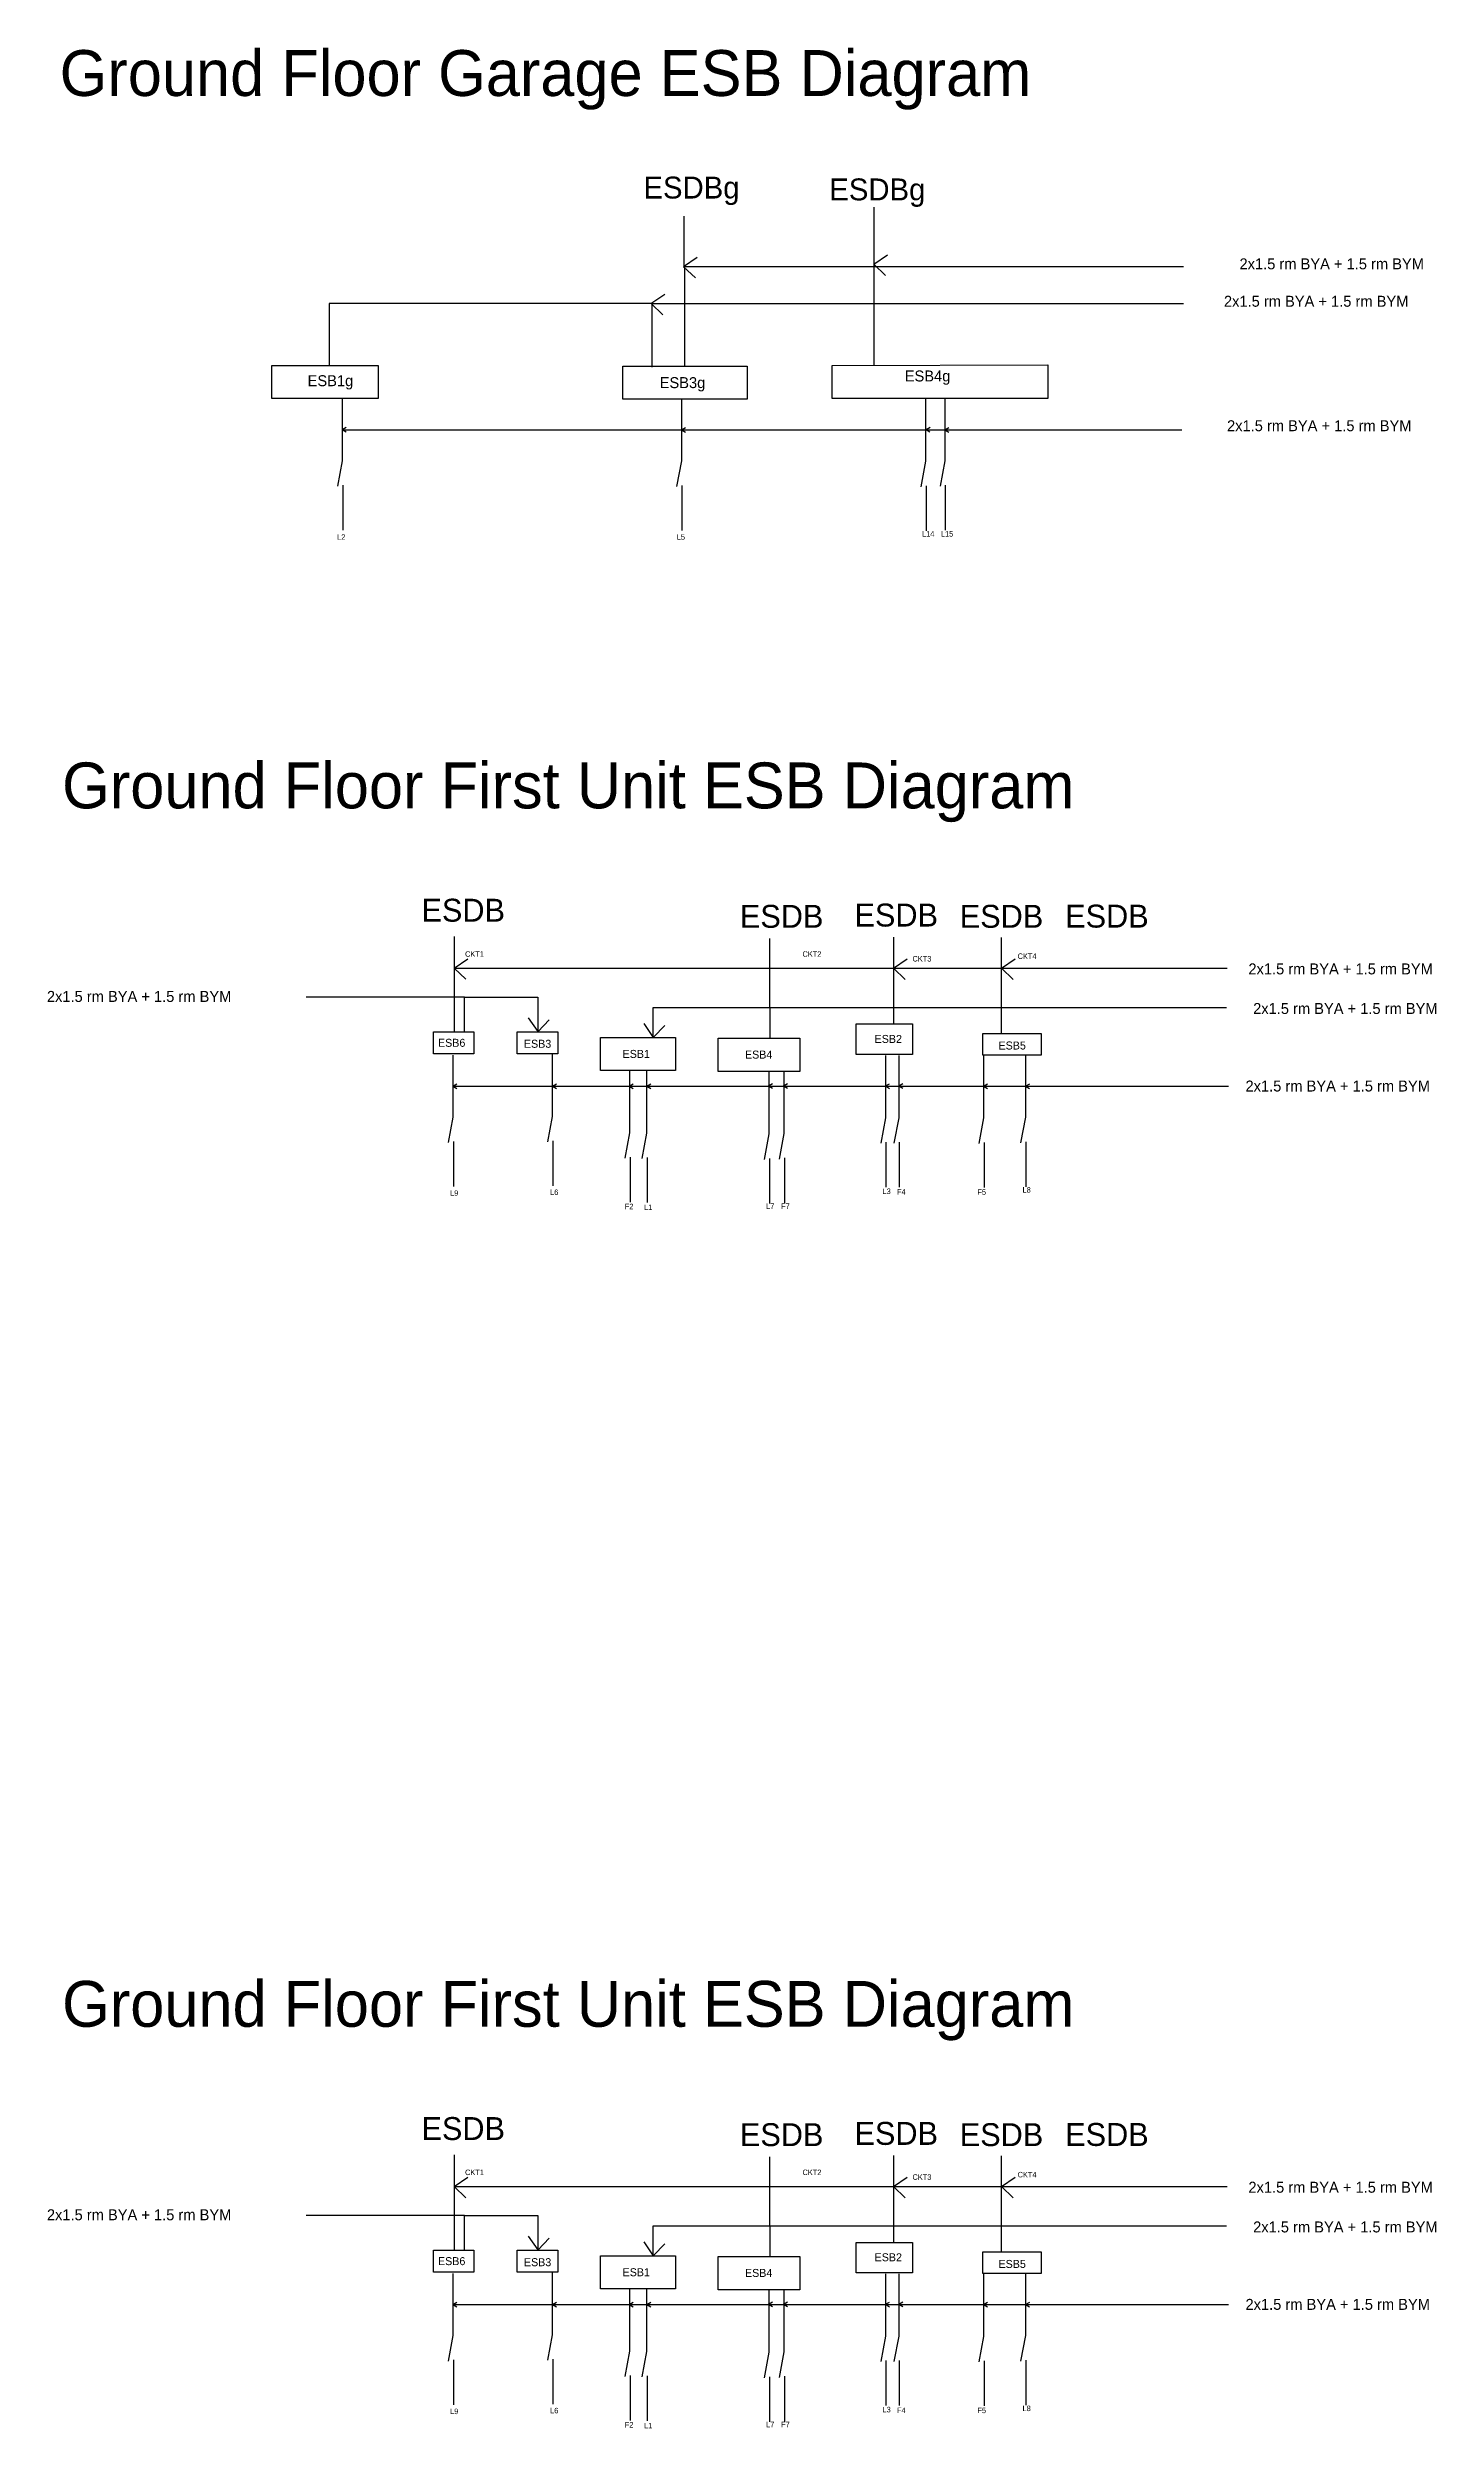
# Model space of a CAD drawing. Header units: inches. Extents: x -1380 to -106, y -233 to 422.
# Drawn here: x -658 to -514.3, y 148.4 to 394.7 of the extents above; entities that cross this region are included whole.
import ezdxf

# ---------------------------------------------------------------- set-up
doc = ezdxf.new("R2010")
doc.units = ezdxf.units.IN
doc.header["$MEASUREMENT"] = 0
doc.layers.add('Fiting and Fixtures', color=17, linetype='Continuous')
doc.layers.add('Fitings and Fixture Texts', color=19, linetype='Continuous')

msp = doc.modelspace()

# ---------------------------------------------------------------- texts
at = {"attachment_point": 1}
for s, insert, char_height, width in [('Ground Floor Garage ESB Diagram', (-656.75, 394.43), 4.7466, 353.4069), ('ESDBg', (-596.34, 381.34), 2.268, 168.8677), ('ESDBg', (-577.11, 381.15), 2.268, 168.8677), ('2x1.5 rm BYA + 1.5 rm BYM', (-534.66, 372.88), 1.134, 84.4338), ('2x1.5 rm BYA + 1.5 rm BYM', (-536.27, 369.01), 1.134, 84.4338), ('ESB1g', (-631.09, 360.79), 1.134, 84.4338), ('ESB3g', (-594.66, 360.59), 1.134, 84.4338), ('ESB4g', (-569.3, 361.28), 1.134, 84.4338), ('2x1.5 rm BYA + 1.5 rm BYM', (-535.95, 356.13), 1.134, 84.4338), ('Ground Floor First Unit ESB Diagram', (-656.5, 320.72), 4.7466, 353.4069), ('ESDB', (-619.31, 306.62), 2.373, 176.7034), ('ESDB', (-586.36, 305.99), 2.373, 176.7034), ('ESDB', (-574.5, 306.12), 2.373, 176.7034), ('ESDB', (-563.61, 305.99), 2.373, 176.7034), ('ESDB', (-552.7, 306.01), 2.373, 176.7034), ('2x1.5 rm BYA + 1.5 rm BYM', (-533.74, 299.93), 1.134, 84.4338), ('2x1.5 rm BYA + 1.5 rm BYM', (-658.07, 297.08), 1.134, 84.4338), ('2x1.5 rm BYA + 1.5 rm BYM', (-533.25, 295.83), 1.134, 84.4338), ('ESB6', (-617.6, 292.13), 0.828, 61.6268), ('ESB3', (-608.71, 292.03), 0.828, 61.6268), ('ESB1', (-598.5, 290.98), 0.828, 61.6268), ('ESB4', (-585.83, 290.91), 0.828, 61.6268), ('ESB2', (-572.42, 292.53), 0.828, 61.6268), ('ESB5', (-559.6, 291.85), 0.828, 61.6268), ('2x1.5 rm BYA + 1.5 rm BYM', (-534.04, 287.81), 1.134, 84.4338), ('Ground Floor First Unit ESB Diagram', (-656.5, 194.65), 4.7466, 353.4069), ('ESDB', (-619.31, 180.56), 2.373, 176.7034), ('ESDB', (-586.36, 179.93), 2.373, 176.7034), ('ESDB', (-574.5, 180.06), 2.373, 176.7034), ('ESDB', (-563.61, 179.93), 2.373, 176.7034), ('ESDB', (-552.7, 179.95), 2.373, 176.7034), ('2x1.5 rm BYA + 1.5 rm BYM', (-533.74, 173.87), 1.134, 84.4338), ('2x1.5 rm BYA + 1.5 rm BYM', (-658.07, 171.02), 1.134, 84.4338), ('2x1.5 rm BYA + 1.5 rm BYM', (-533.25, 169.76), 1.134, 84.4338), ('ESB6', (-617.6, 166.07), 0.828, 61.6268), ('ESB3', (-608.71, 165.96), 0.828, 61.6268), ('ESB2', (-572.42, 166.47), 0.828, 61.6268), ('ESB5', (-559.6, 165.78), 0.828, 61.6268), ('ESB1', (-598.5, 164.92), 0.828, 61.6268), ('ESB4', (-585.83, 164.85), 0.828, 61.6268), ('2x1.5 rm BYA + 1.5 rm BYM', (-534.04, 161.75), 1.134, 84.4338)]:
    msp.add_mtext(s, dxfattribs=dict(at, insert=insert, char_height=char_height, width=width))
at = {"layer": 'Fitings and Fixture Texts', "char_height": 0.572, "width": 1.2419, "attachment_point": 1}
for s, insert in [('L2', (-628.04, 344.33)), ('L5', (-592.89, 344.34)), ('L14', (-567.51, 344.66)), ('L15', (-565.56, 344.66)), ('CKT1', (-614.8, 301.19)), ('CKT2', (-579.88, 301.19)), ('CKT3', (-568.5, 300.7)), ('CKT4', (-557.62, 300.96)), ('L9', (-616.35, 276.46)), ('L6', (-606, 276.54)), ('L3', (-571.6, 276.64)), ('F4', (-570.1, 276.58)), ('F5', (-561.78, 276.56)), ('L8', (-557.11, 276.78)), ('F2', (-598.27, 275.07)), ('L1', (-596.27, 274.98)), ('L7', (-583.65, 275.09)), ('F7', (-582.1, 275.09)), ('CKT1', (-614.8, 175.13)), ('CKT2', (-579.88, 175.13)), ('CKT4', (-557.62, 174.89)), ('CKT3', (-568.5, 174.64)), ('L9', (-616.35, 150.4)), ('L6', (-606, 150.48)), ('L3', (-571.6, 150.58)), ('F4', (-570.1, 150.51)), ('F5', (-561.78, 150.5)), ('L8', (-557.11, 150.71)), ('F2', (-598.27, 149.01)), ('L1', (-596.27, 148.92)), ('L7', (-583.65, 149.03)), ('F7', (-582.1, 149.03))]:
    msp.add_mtext(s, dxfattribs=dict(at, insert=insert))

# ---------------------------------------------------------------- blocks, each defined once
blk = doc.blocks.new('Arrow head')
for p, q in [((-0.05, 0), (1.38, 0.97)), ((-0.03, -0.01), (1.18, -1.17))]:
    blk.add_line(p, q)
blk = doc.blocks.new('Arrow head small')
for q in [(0.42, 0.22), (0.41, -0.25)]:
    blk.add_line((0, 0), q)

# ---------------------------------------------------------------- linework, layer by layer
for p, q in [((-572.49, 378.18), (-572.49, 361.88)), ((-592.09, 372.05), (-592.09, 361.81)), ((-592.09, 372.05), (-540.46, 372.05)), ((-595.45, 368.2), (-610.93, 368.2)), ((-595.45, 361.61), (-595.45, 368.2)), ((-595.45, 368.2), (-540.46, 368.2)), ((-627.51, 358.37), (-627.51, 351.94)), ((-592.41, 358.35), (-592.41, 351.92)), ((-567.14, 358.32), (-567.14, 351.89)), ((-565.16, 358.37), (-565.16, 351.94)), ((-627.51, 355.15), (-540.63, 355.15)), ((-627.51, 351.94), (-628, 349.3)), ((-592.41, 351.92), (-592.91, 349.28)), ((-567.14, 351.89), (-567.63, 349.25)), ((-565.16, 351.94), (-565.65, 349.31)), ((-627.46, 349.41), (-627.46, 344.75)), ((-592.36, 349.39), (-592.36, 344.73)), ((-567.09, 349.35), (-567.09, 344.7)), ((-565.11, 349.41), (-565.11, 344.76)), ((-615.92, 302.7), (-615.92, 292.85)), ((-583.26, 295.36), (-583.26, 302.5)), ((-570.46, 302.65), (-570.46, 293.67)), ((-559.32, 302.61), (-559.32, 292.69)), ((-615.93, 299.45), (-614.5, 300.42)), ((-615.92, 299.44), (-535.93, 299.44)), ((-615.92, 299.44), (-614.71, 298.29)), ((-570.47, 299.44), (-569.05, 300.41)), ((-570.46, 299.43), (-569.25, 298.28)), ((-559.29, 299.44), (-557.86, 300.41)), ((-559.28, 299.43), (-558.07, 298.28)), ((-614.86, 296.44), (-631.24, 296.44)), ((-614.86, 292.89), (-614.86, 296.44)), ((-614.86, 296.44), (-607.27, 296.44)), ((-607.27, 296.44), (-607.27, 292.81)), ((-595.33, 292.33), (-595.33, 295.36)), ((-595.33, 295.36), (-583.26, 295.36)), ((-583.26, 295.36), (-583.26, 292.21)), ((-583.26, 295.36), (-536.02, 295.36)), ((-616.06, 290.45), (-616.06, 284.02)), ((-605.77, 290.53), (-605.77, 284.1)), ((-597.78, 288.84), (-597.78, 282.41)), ((-596.02, 288.8), (-596.02, 282.37)), ((-583.36, 288.72), (-583.36, 282.29)), ((-581.81, 288.76), (-581.81, 282.33)), ((-571.3, 290.39), (-571.3, 283.96)), ((-569.92, 290.39), (-569.92, 283.96)), ((-561.14, 290.36), (-561.14, 283.94)), ((-556.82, 290.44), (-556.82, 284.01)), ((-616.06, 287.24), (-535.79, 287.24)), ((-616.06, 284.02), (-616.56, 281.39)), ((-605.77, 284.1), (-606.27, 281.47)), ((-571.3, 283.96), (-571.79, 281.33)), ((-569.92, 283.96), (-570.42, 281.33)), ((-561.14, 283.94), (-561.63, 281.3)), ((-556.82, 284.01), (-557.31, 281.37)), ((-616.01, 281.49), (-616.01, 276.84)), ((-605.72, 281.57), (-605.72, 276.92)), ((-597.78, 282.41), (-598.27, 279.78)), ((-596.02, 282.37), (-596.51, 279.73)), ((-583.36, 282.29), (-583.86, 279.65)), ((-581.81, 282.33), (-582.31, 279.69)), ((-571.25, 281.43), (-571.25, 276.78)), ((-569.87, 281.43), (-569.87, 276.78)), ((-561.09, 281.4), (-561.09, 276.75)), ((-556.77, 281.48), (-556.77, 276.82)), ((-597.73, 279.88), (-597.73, 275.23)), ((-595.97, 279.84), (-595.97, 275.18)), ((-583.31, 279.75), (-583.31, 275.1)), ((-581.76, 279.8), (-581.76, 275.15)), ((-615.92, 176.64), (-615.92, 166.78)), ((-583.26, 169.3), (-583.26, 176.44)), ((-570.46, 176.59), (-570.46, 167.61)), ((-559.32, 176.55), (-559.32, 166.63)), ((-615.93, 173.39), (-614.5, 174.36)), ((-615.92, 173.38), (-614.71, 172.22)), ((-615.92, 173.37), (-535.93, 173.37)), ((-570.47, 173.38), (-569.05, 174.35)), ((-570.46, 173.37), (-569.25, 172.22)), ((-559.29, 173.38), (-557.86, 174.35)), ((-559.28, 173.37), (-558.07, 172.22)), ((-614.86, 170.38), (-631.24, 170.38)), ((-614.86, 166.82), (-614.86, 170.38)), ((-614.86, 170.38), (-607.27, 170.38)), ((-607.27, 170.38), (-607.27, 166.75)), ((-595.33, 166.27), (-595.33, 169.3)), ((-595.33, 169.3), (-583.26, 169.3)), ((-583.26, 169.3), (-583.26, 166.15)), ((-583.26, 169.3), (-536.02, 169.3)), ((-616.06, 164.39), (-616.06, 157.96)), ((-605.77, 164.47), (-605.77, 158.04)), ((-597.78, 162.78), (-597.78, 156.35)), ((-596.02, 162.74), (-596.02, 156.31)), ((-583.36, 162.65), (-583.36, 156.23)), ((-581.81, 162.7), (-581.81, 156.27)), ((-571.3, 164.33), (-571.3, 157.9)), ((-569.92, 164.33), (-569.92, 157.9)), ((-561.14, 164.3), (-561.14, 157.87)), ((-556.82, 164.38), (-556.82, 157.95)), ((-616.06, 161.18), (-535.79, 161.18)), ((-616.06, 157.96), (-616.56, 155.32)), ((-605.77, 158.04), (-606.27, 155.4)), ((-571.3, 157.9), (-571.79, 155.26)), ((-569.92, 157.9), (-570.42, 155.26)), ((-561.14, 157.87), (-561.63, 155.24)), ((-556.82, 157.95), (-557.31, 155.31)), ((-616.01, 155.43), (-616.01, 150.78)), ((-605.72, 155.51), (-605.72, 150.86)), ((-597.78, 156.35), (-598.27, 153.72)), ((-596.02, 156.31), (-596.51, 153.67)), ((-583.36, 156.23), (-583.86, 153.59)), ((-581.81, 156.27), (-582.31, 153.63)), ((-571.25, 155.37), (-571.25, 150.72)), ((-569.87, 155.37), (-569.87, 150.72)), ((-561.09, 155.34), (-561.09, 150.69)), ((-556.77, 155.42), (-556.77, 150.76)), ((-597.73, 153.82), (-597.73, 149.17)), ((-595.97, 153.78), (-595.97, 149.12)), ((-583.31, 153.69), (-583.31, 149.04)), ((-581.76, 153.74), (-581.76, 149.08))]:
    msp.add_line(p, q)
for points in [[(-634.81, 361.81), (-623.79, 361.81), (-623.79, 358.39), (-634.81, 358.39)], [(-598.48, 361.73), (-585.59, 361.73), (-585.59, 358.32), (-598.48, 358.32)], [(-576.82, 361.8), (-554.5, 361.85), (-554.49, 358.38), (-576.82, 358.38)], [(-574.33, 293.67), (-568.5, 293.67), (-568.5, 290.52), (-574.33, 290.52)], [(-618.08, 292.85), (-613.89, 292.85), (-613.89, 290.59), (-618.08, 290.59)], [(-609.4, 292.85), (-605.21, 292.85), (-605.21, 290.59), (-609.4, 290.59)], [(-600.79, 292.27), (-593.01, 292.27), (-593.01, 288.85), (-600.79, 288.85)], [(-588.6, 292.21), (-580.17, 292.21), (-580.17, 288.74), (-588.6, 288.74)], [(-561.22, 292.68), (-555.18, 292.68), (-555.18, 290.42), (-561.22, 290.42)], [(-574.33, 167.6), (-568.5, 167.6), (-568.5, 164.45), (-574.33, 164.45)], [(-618.08, 166.78), (-613.89, 166.78), (-613.89, 164.52), (-618.08, 164.52)], [(-609.4, 166.78), (-605.21, 166.78), (-605.21, 164.52), (-609.4, 164.52)], [(-600.79, 166.21), (-593.01, 166.21), (-593.01, 162.79), (-600.79, 162.79)], [(-588.6, 166.15), (-580.17, 166.15), (-580.17, 162.68), (-588.6, 162.68)], [(-561.22, 166.62), (-555.18, 166.62), (-555.18, 164.36), (-561.22, 164.36)]]:
    msp.add_lwpolyline(points, close=True)
at = {"layer": 'Fiting and Fixtures'}
for p, q in [((-592.11, 372.14), (-592.11, 377.24)), ((-610.93, 368.2), (-628.85, 368.2)), ((-628.85, 368.2), (-628.85, 361.83))]:
    msp.add_line(p, q, dxfattribs=at)

# ---------------------------------------------------------------- block references
for name, p in [('Arrow head', (-592.15, 372.03)), ('Arrow head', (-572.46, 372.28)), ('Arrow head', (-595.51, 368.22)), ('Arrow head small', (-627.52, 355.19)), ('Arrow head small', (-592.4, 355.15)), ('Arrow head small', (-567.1, 355.18)), ('Arrow head small', (-565.16, 355.15)), ('Arrow head small', (-616.06, 287.24)), ('Arrow head small', (-605.75, 287.24)), ('Arrow head small', (-597.81, 287.24)), ('Arrow head small', (-595.98, 287.24)), ('Arrow head small', (-583.39, 287.27)), ('Arrow head small', (-581.84, 287.27)), ('Arrow head small', (-571.3, 287.25)), ('Arrow head small', (-569.91, 287.27)), ('Arrow head small', (-561.16, 287.24)), ('Arrow head small', (-556.79, 287.24)), ('Arrow head small', (-616.06, 161.18)), ('Arrow head small', (-605.75, 161.18)), ('Arrow head small', (-597.81, 161.18)), ('Arrow head small', (-595.98, 161.18)), ('Arrow head small', (-583.39, 161.21)), ('Arrow head small', (-581.84, 161.21)), ('Arrow head small', (-571.3, 161.19)), ('Arrow head small', (-569.91, 161.21)), ('Arrow head small', (-561.16, 161.18)), ('Arrow head small', (-556.79, 161.18))]:
    msp.add_blockref(name, p)
at = {"rotation": 90}
for p in [(-607.25, 292.92), (-595.3, 292.33), (-607.25, 166.86), (-595.3, 166.27)]:
    msp.add_blockref('Arrow head', p, dxfattribs=at)

msp.set_redraw_order([(e.dxf.handle, doc.entitydb.next_handle()) for e in msp.query("TEXT MTEXT ATTDEF DIMENSION ARC_DIMENSION")])  # texts and dimensions are drawn at this point

doc.saveas('drawing.dxf')
